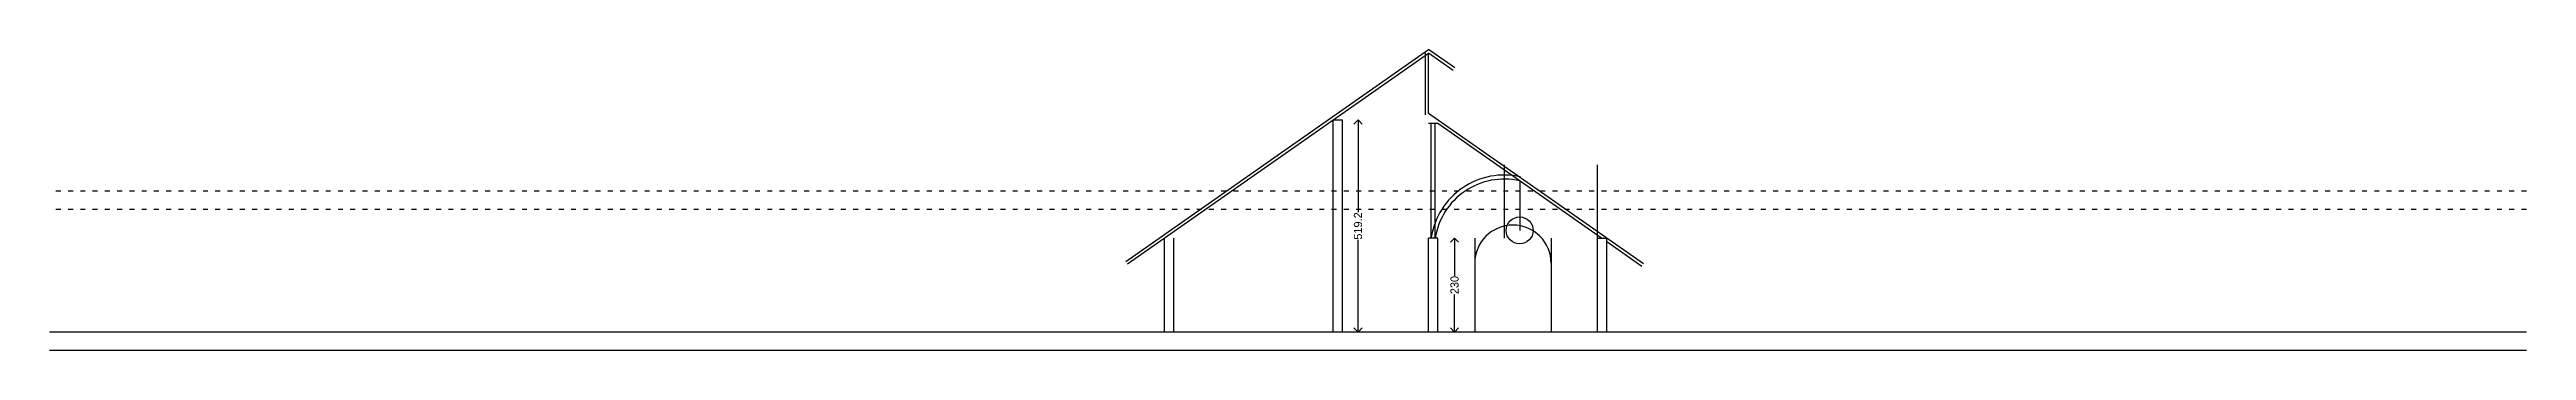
# Model space of a CAD drawing. Header units: inches. Extents: x -706 to 45253, y -3984 to 13819.
# Drawn here: x 33522 to 39579, y 2011 to 2748 of the extents above; entities that cross this region are included whole.
import ezdxf

# ---------------------------------------------------------------- set-up
doc = ezdxf.new("R2010")
doc.units = ezdxf.units.IN
doc.header["$PDMODE"] = 99
doc.header["$PDSIZE"] = 0.2
doc.linetypes.add('DRAIN', pattern=[30, 12, -18])
doc.layers.add('BC-Hatch', color=8, linetype='Continuous')
doc.styles.add('BC-1IN100-1', font='FreeSans.ttf', dxfattribs={"height": 20})
doc.dimstyles.new('BC-1IN100-1', dxfattribs={"dimtxt": 20, "dimasz": 20, "dimexe": 0.18, "dimexo": 0.0625, "dimgap": 1, "dimtad": 0, "dimtoh": 1, "dimdec": 1, "dimzin": 12, "dimdsep": 46, "dimtxsty": 'BC-1IN100-1', "dimblk": 'OPEN90', "dimcen": 0.09, "dimse1": 1, "dimse2": 1, "dimclrd": 256, "dimclre": 256, "dimclrt": 7, "dimadec": 0, "dimazin": 0, "dimtfac": 1, "dimtdec": 1, "dimtofl": 0, "dimtmove": 1, "dimatfit": 3, "dimldrblk": 'OPEN90', "dimfxl": 0, "dimtolj": 1, "dimtzin": 0, "dimlwd": -1, "dimarcsym": 0})

msp = doc.modelspace()

# ---------------------------------------------------------------- blocks, each defined once
blk = doc.blocks.new('_Open90')
at = {"color": 0, "linetype": 'ByBlock', "lineweight": -2}
for p, q in [((0, 0), (-1, 0)), ((-0.5, 0.5), (0, 0)), ((0, 0), (-0.5, -0.5))]:
    blk.add_line(p, q, dxfattribs=at)
blk = doc.blocks.new('*D804')
at = {"layer": 'BC-Hatch'}
for p, q in [((36721.7, 2555.5), (36721.7, 2349.8)), ((36721.7, 2076.4), (36721.7, 2282.1))]:
    blk.add_line(p, q, dxfattribs=at)
at = {"layer": 'Defpoints', "color": 0}
for p in [(36684.1, 2575.5), (36721.7, 2575.5), (36684.1, 2056.4)]:
    blk.add_point(p, dxfattribs=at)
at = {"layer": 'BC-Hatch', "xscale": 20, "yscale": 20, "zscale": 20}
for p, rotation in [((36721.7, 2575.5), 90), ((36721.7, 2056.4), 270)]:
    blk.add_blockref('_Open90', p, dxfattribs=dict(at, rotation=rotation))
at = {"layer": 'BC-Hatch', "color": 7, "insert": (36721.7, 2316), "char_height": 20, "attachment_point": 5, "rotation": 90, "style": 'BC-1IN100-1'}
blk.add_mtext('\\A1;519.2', dxfattribs=at)
blk = doc.blocks.new('*D810')
at = {"layer": 'BC-Hatch'}
for p, q in [((36957.8, 2266.4), (36957.8, 2194.2)), ((36957.8, 2076.4), (36957.8, 2148.5))]:
    blk.add_line(p, q, dxfattribs=at)
at = {"layer": 'Defpoints', "color": 0}
for p in [(36917.1, 2286.4), (36957.8, 2286.4), (36917.1, 2056.4)]:
    blk.add_point(p, dxfattribs=at)
at = {"layer": 'BC-Hatch', "xscale": 20, "yscale": 20, "zscale": 20}
for p, rotation in [((36957.8, 2286.4), 90), ((36957.8, 2056.4), 270)]:
    blk.add_blockref('_Open90', p, dxfattribs=dict(at, rotation=rotation))
at = {"layer": 'BC-Hatch', "color": 7, "insert": (36957.8, 2171.4), "char_height": 20, "attachment_point": 5, "rotation": 90, "style": 'BC-1IN100-1'}
blk.add_mtext('\\A1;230', dxfattribs=at)

# ---------------------------------------------------------------- dimensions: what is measured, and where the dimension line sits
at = {"layer": 'BC-Hatch'}
for base, p1, p2, picture, middle in [((36721.75, 2575.54), (36684.06, 2056.36), (36684.06, 2575.54), '*D804', (36721.75, 2315.95)), ((36957.76, 2286.36), (36917.06, 2056.36), (36917.06, 2286.36), '*D810', (36957.76, 2171.36))]:
    dim = msp.add_linear_dim(base=base, p1=p1, p2=p2, angle=90, dimstyle='BC-1IN100-1', dxfattribs=at)
    dim.commit()
    dim.dimension.update_dxf_attribs({"geometry": picture, "text_midpoint": middle})

# ---------------------------------------------------------------- linework, layer by layer
at = {"layer": 'BC-Hatch'}
for p, q in [((36153.76, 2229.48), (36894.06, 2747.85)), ((36158.06, 2223.34), (36894.06, 2738.69)), ((36886.56, 2587.75), (36886.56, 2738.69)), ((36958.36, 2702.82), (36894.06, 2747.85)), ((36894.06, 2591.65), (36894.06, 2738.69)), ((36954.06, 2696.68), (36894.06, 2738.69)), ((36661.06, 2056.36), (36661.06, 2575.54)), ((36661.06, 2575.54), (36684.06, 2575.54)), ((36684.06, 2056.36), (36684.06, 2575.54)), ((37420.06, 2223.34), (36894.06, 2591.65)), ((36917.06, 2566.39), (36894.06, 2566.39)), ((36900.56, 2286.36), (36900.56, 2566.39)), ((36910.56, 2286.36), (36910.56, 2566.39)), ((37316.98, 2286.36), (36917.06, 2566.39)), ((37080.06, 2286.36), (37080.06, 2465.26)), ((37117.02, 2426.37), (37117.02, 2305.15)), ((37307.06, 2286.36), (37307.06, 2465.26)), ((36248.06, 2056.36), (36248.06, 2286.36)), ((36271.06, 2056.36), (36271.06, 2286.36)), ((36894.06, 2056.36), (36894.06, 2286.36)), ((36917.06, 2286.36), (36894.06, 2286.36)), ((36917.06, 2056.36), (36917.06, 2286.36)), ((37007.06, 2286.36), (37007.06, 2056.36)), ((37194.06, 2286.36), (37194.06, 2056.36)), ((37307.06, 2056.36), (37307.06, 2286.36)), ((37307.06, 2286.36), (37330.06, 2286.36)), ((37330.06, 2056.36), (37330.06, 2286.36)), ((37415.76, 2217.2), (37330.06, 2277.2)), ((39579.18, 2056.36), (33521.73, 2056.36)), ((39579.18, 2011.36), (33521.73, 2011.36))]:
    msp.add_line(p, q, dxfattribs=at)
at = {"layer": 'BC-Hatch', "linetype": 'DRAIN'}
for p, q in [((39579.18, 2401.36), (33521.73, 2401.36)), ((39579.18, 2356.36), (33521.73, 2356.36))]:
    msp.add_line(p, q, dxfattribs=at)
at = {"layer": 'BC-Hatch'}
msp.add_circle((37117.02, 2305.15), 32.94, dxfattribs=at)
for centre, radius, start, end in [((37079.01, 2260.19), 180.47, 77.117246, 171.170095), ((37079.01, 2260.19), 170.47, 77.117246, 171.170095), ((37100.56, 2224.77), 93.5, 0, 180)]:
    msp.add_arc(centre, radius, start, end, dxfattribs=at)

msp.set_redraw_order([(e.dxf.handle, doc.entitydb.next_handle()) for e in msp.query("TEXT MTEXT ATTDEF DIMENSION ARC_DIMENSION")])  # texts and dimensions are drawn at this point

doc.saveas('drawing.dxf')
